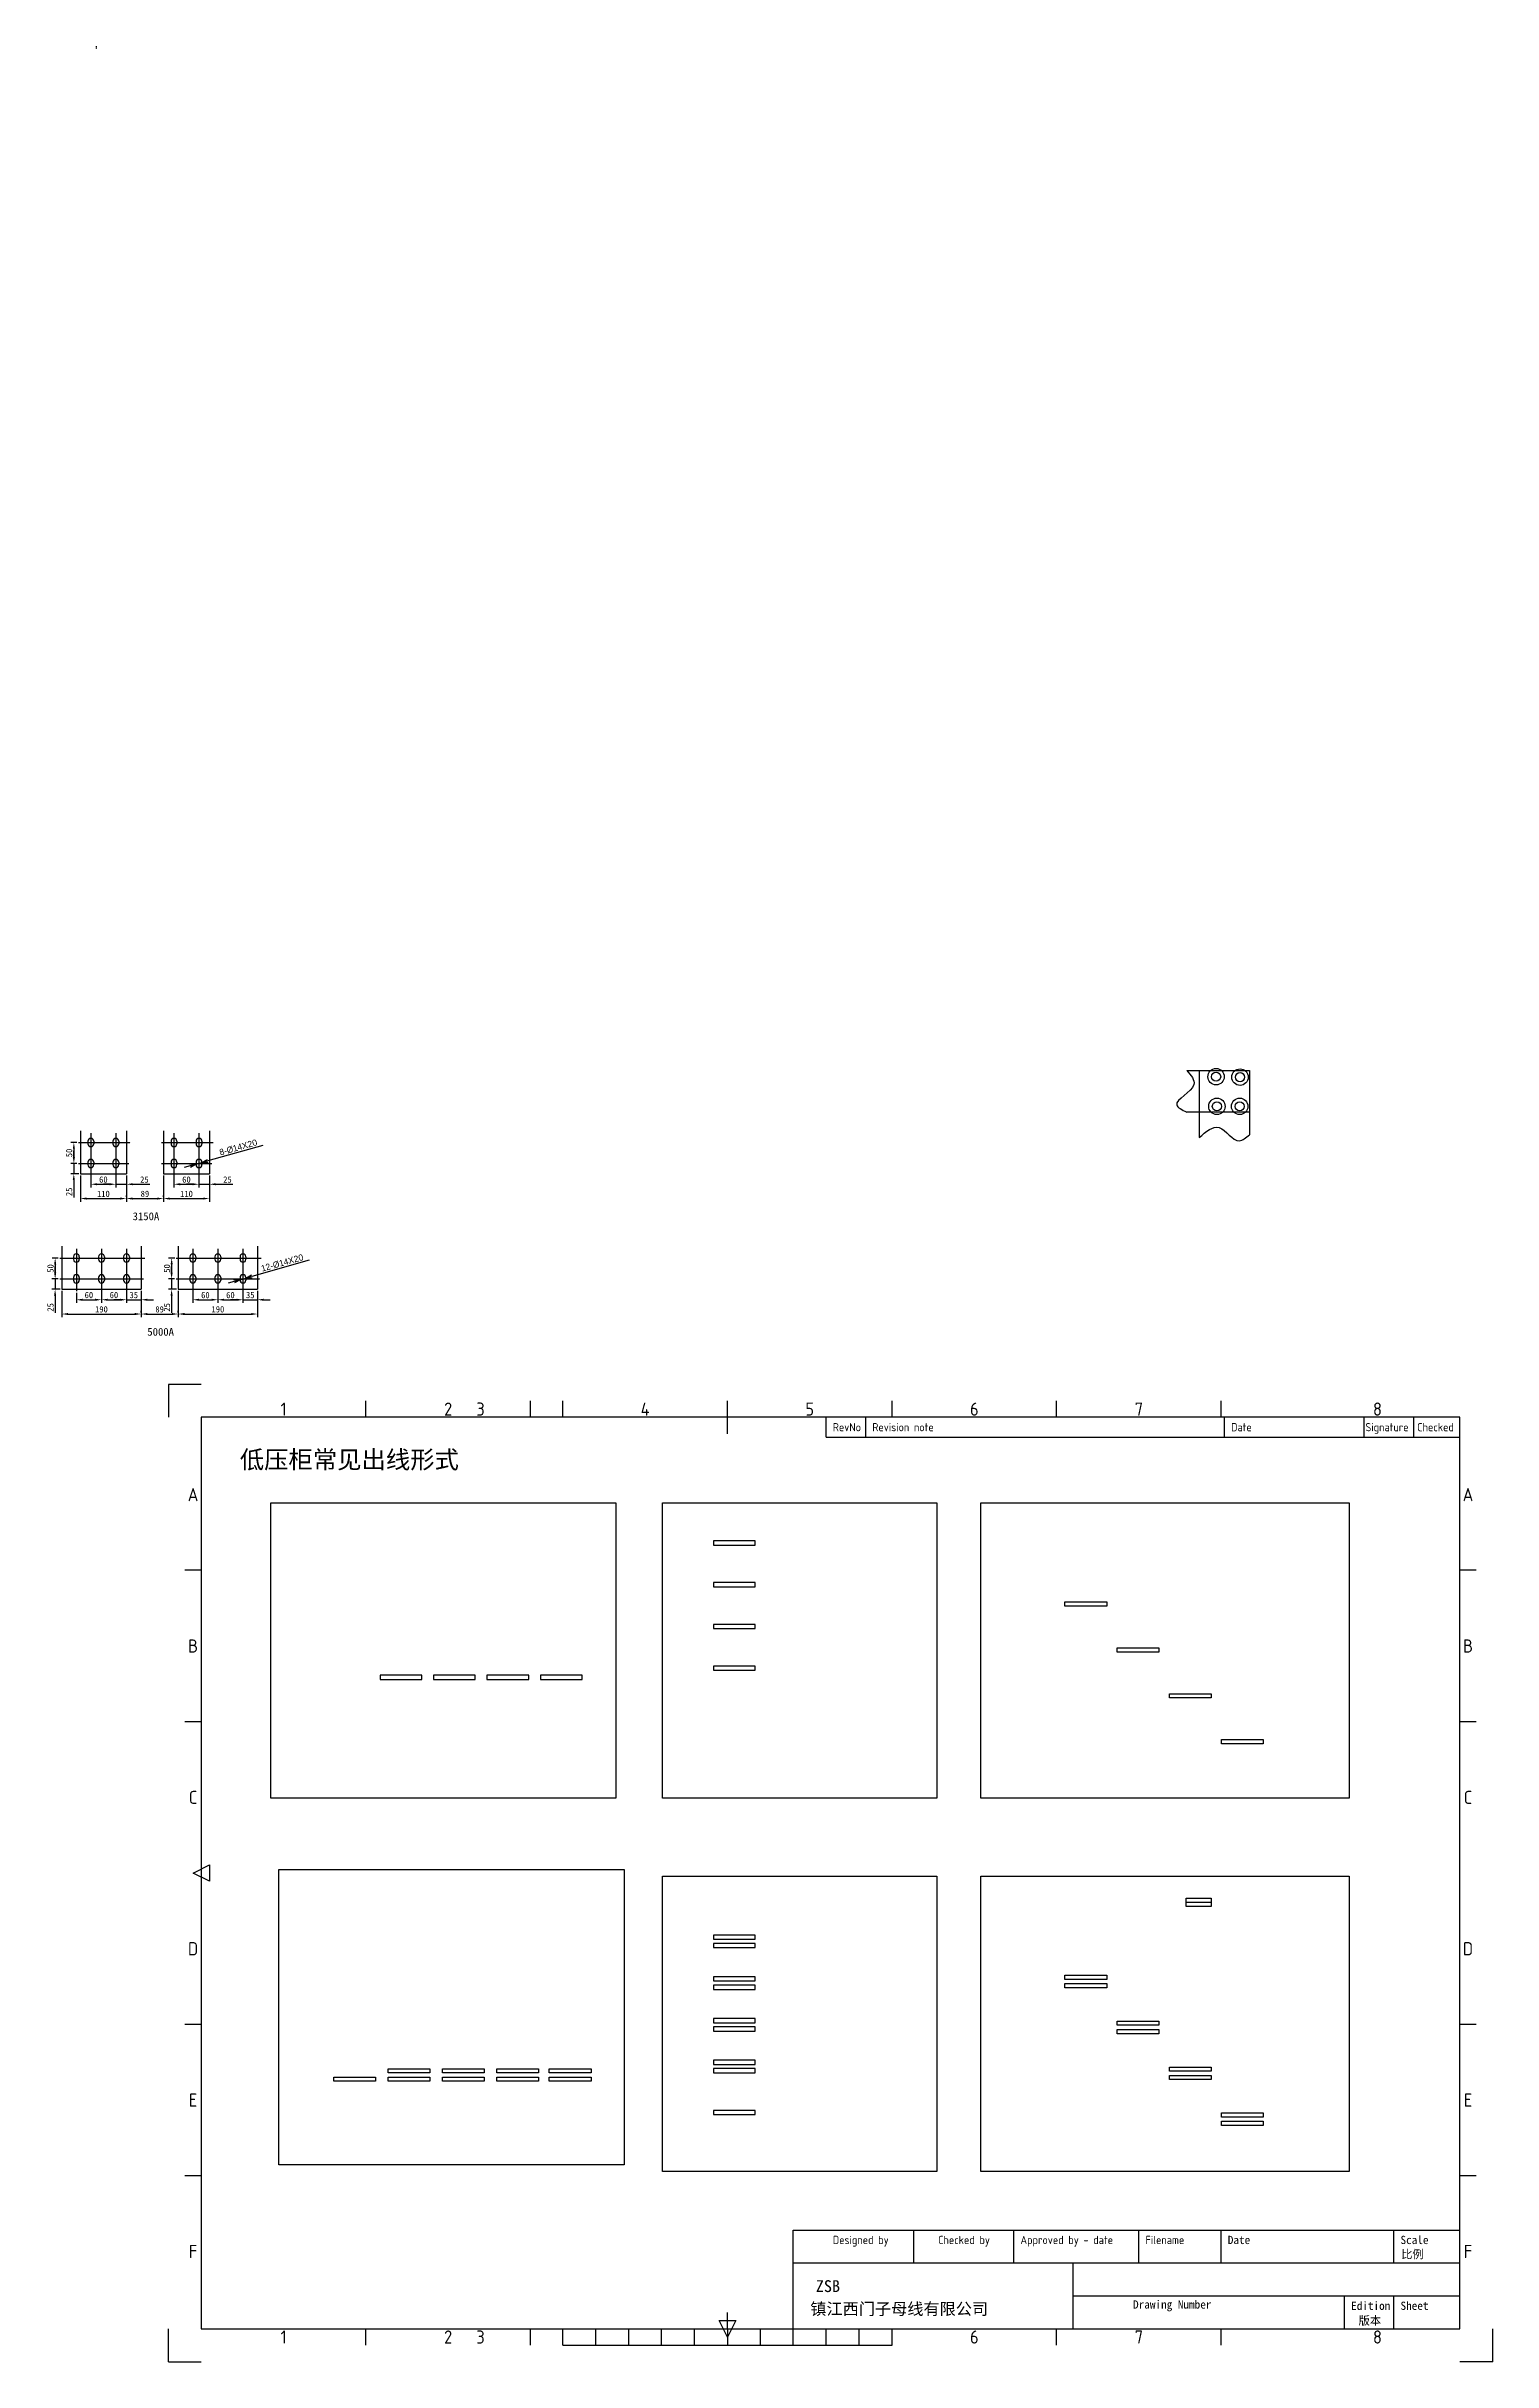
# Model space of a CAD drawing. Header units: millimetres. Extents: x 574498 to 1170950, y -60215 to -53982.
# Drawn here: x 580504 to 583969, y -59727 to -54178 of the extents above; entities that cross this region are included whole.
import ezdxf
from ezdxf.enums import TextEntityAlignment as Align

# ---------------------------------------------------------------- set-up
doc = ezdxf.new("R2010")
doc.units = ezdxf.units.MM
for name, pattern in [('CENTER', [2, 1.25, -0.25, 0.25, -0.25]), ('DASH', [0.35, 0.25, -0.1]), ('DASHED2', [0.375, 0.25, -0.125])]:
    doc.linetypes.add(name, pattern=pattern)
for name, color, linetype in [('01', 7, 'Continuous'), ('FRAME025', 7, 'Continuous'), ('FRAME050', 6, 'Continuous'), ('FRAME070', 5, 'Continuous'), ('FRAME200', 8, 'Continuous'), ('保温2', 11, 'DASH'), ('母线槽', 1, 'Continuous')]:
    doc.layers.add(name, color=color, linetype=linetype)
doc.styles.add('ISOCP', font='isocp.shx')
doc.styles.get("Standard").update_dxf_attribs({"font": ''})
doc.styles.add('Style-ENGINEERING', font='ENGINEERING.shx')
doc.styles.add('STYLE1', font='')
doc.styles.add('STYLE2', font='', dxfattribs={"height": 7})
doc.styles.get('Standard').set_extended_font_data('NSimSun')
doc.styles.get('STYLE1').set_extended_font_data('仿宋_GB2312')
doc.styles.get('STYLE2').set_extended_font_data('SimSun')
doc.dimstyles.get("Standard").update_dxf_attribs({"dimtxt": 0.25, "dimasz": 0.25, "dimexe": 0.125, "dimexo": 0.125, "dimgap": 0.125, "dimtad": 1, "dimdec": 4, "dimzin": 2, "dimdsep": 46, "dimtxsty": 'Style-ENGINEERING', "dimblk": 'TerminatorOpen', "dimcen": 0, "dimadec": 4, "dimazin": 3, "dimtfac": 1, "dimtdec": 4, "dimtofl": 0, "dimtmove": 0, "dimatfit": 3, "dimfxl": 0.125, "dimfrac": 2, "dimtolj": 1, "dimtzin": 2, "dimarcsym": 0})
doc.dimstyles.new('STANDARD$0', dxfattribs={"dimtxt": 5, "dimasz": 5, "dimexe": 2.5, "dimexo": 0, "dimgap": 1.25, "dimtad": 1, "dimdec": 4, "dimzin": 0, "dimdsep": 46, "dimtxsty": 'Standard', "dimcen": 0, "dimadec": 0, "dimazin": 0, "dimtfac": 0.514286, "dimtdec": 4, "dimtix": 1, "dimtmove": 0, "dimatfit": 3, "dimfxl": 1, "dimtolj": 1, "dimtzin": 0, "dimarcsym": 0})

msp = doc.modelspace()

# ---------------------------------------------------------------- texts
at = {"color": 7, "lineweight": 0, "style": 'STYLE1'}
msp.add_text('低压柜常见出线形式', height=42.744327, dxfattribs=at).set_placement((580967.8548, -57586.27023))
at = {"color": 7, "style": 'STYLE2'}
for s, p in [('Date', (583334.39654, -59434.78246)), ('Scale', (583748.06829, -59434.78246)), ('Edition', (583629.79533, -59592.47974)), ('Sheet', (583748.06829, -59592.47974))]:
    msp.add_text(s, height=19.71216, dxfattribs=at).set_placement(p, align=Align.MIDDLE_LEFT)
for s, height, p in [('镇江西门子母线有限公司', 28.3855104, (582334.41649, -59614.15223)), ('Drawing Number', 19.71216, (583107.51122, -59599.25657))]:
    msp.add_text(s, height=height, dxfattribs=at).set_placement(p)
at = {"color": 7, "insert": (582347.56637, -59531.23603), "char_height": 28.38551, "width": 58.2213392, "attachment_point": 1, "style": 'STYLE2'}
msp.add_mtext('ZSB', dxfattribs=at)
at = {"style": 'STYLE1'}
for tag, p in [('3150A', (580711.13536, -56991.22324)), ('5000A', (580746.39472, -57267.99261))]:
    msp.add_attdef(tag, p, '', height=18.75, dxfattribs=at)
at = {"color": 7, "style": 'STYLE2'}
for tag, p, s in [('比例', (583749.76376, -59479.00759), ''), ('版本', (583647.76229, -59637.98081), '1')]:
    msp.add_attdef(tag, p, s, height=19.71216, dxfattribs=at)
at = {"layer": 'FRAME025', "style": 'ISOCP'}
for s, p in [('RevNo', (582388.21286, -57487.22105)), ('Revision note', (582482.83123, -57487.22105)), ('Date', (583342.28141, -57487.22105)), ('Signature', (583664.18121, -57487.22105)), ('Checked', (583788.14701, -57487.22105)), ('Designed by', (582388.21286, -59434.78246)), ('Checked by', (582640.52851, -59434.78246)), ('Approved by - date', (582837.65011, -59434.78246)), ('Filename', (583137.27494, -59434.78246))]:
    msp.add_text(s, height=19.71216, dxfattribs=at).set_placement(p, align=Align.MIDDLE_LEFT)
at = {"layer": 'FRAME050', "style": 'ISOCP'}
for s, p in [('1', (581072.71269, -57443.8543)), ('2', (581466.95589, -57443.8543)), ('3', (581544.53242, -57443.8543)), ('4', (581938.77562, -57443.8543)), ('5', (582333.01882, -57443.8543)), ('6', (582727.26202, -57443.8543)), ('7', (583121.50522, -57443.8543)), ('8', (583692.87424, -57443.8543)), ('A', (580855.87893, -57648.86077)), ('A', (583909.708, -57648.86077)), ('B', (580855.87893, -58011.56451)), ('B', (583909.708, -58011.56451)), ('C', (580855.87893, -58374.26825)), ('C', (583909.708, -58374.26825)), ('D', (580855.87893, -58736.972)), ('D', (583909.708, -58736.972)), ('E', (580855.87893, -59099.67574)), ('E', (583909.708, -59099.67574)), ('F', (580855.87893, -59462.37949)), ('F', (583909.708, -59462.37949)), ('1', (581072.71269, -59667.38595)), ('2', (581466.95589, -59667.38595)), ('3', (581544.53242, -59667.38595)), ('6', (582727.26202, -59667.38595)), ('7', (583121.50522, -59667.38595)), ('8', (583692.87424, -59667.38595))]:
    msp.add_text(s, height=31.53946, dxfattribs=at).set_placement(p, align=Align.MIDDLE)

# ---------------------------------------------------------------- blocks, each defined once
blk = doc.blocks.new('12')
at = {"layer": '母线槽', "color": 2}
for p, q in [((441998.1, -427481.3), (441898.1, -427481.3)), ((441898.1, -427481.3), (441898.1, -427491.3)), ((441998.1, -427491.3), (441998.1, -427481.3)), ((441898.1, -427491.3), (441998.1, -427491.3))]:
    blk.add_line(p, q, dxfattribs=at)
at = {"layer": '母线槽', "color": 3}
for p, q in [((442126.1, -427481.3), (442026.1, -427481.3)), ((442026.1, -427481.3), (442026.1, -427491.3)), ((442126.1, -427491.3), (442126.1, -427481.3)), ((442026.1, -427491.3), (442126.1, -427491.3))]:
    blk.add_line(p, q, dxfattribs=at)
at = {"layer": '母线槽', "color": 1}
for p, q in [((442254.1, -427481.3), (442154.1, -427481.3)), ((442154.1, -427481.3), (442154.1, -427491.3)), ((442254.1, -427491.3), (442254.1, -427481.3)), ((442154.1, -427491.3), (442254.1, -427491.3))]:
    blk.add_line(p, q, dxfattribs=at)
at = {"layer": '母线槽', "color": 5}
for p, q in [((442382.1, -427481.3), (442282.1, -427481.3)), ((442282.1, -427481.3), (442282.1, -427491.3)), ((442382.1, -427491.3), (442382.1, -427481.3)), ((442282.1, -427491.3), (442382.1, -427491.3))]:
    blk.add_line(p, q, dxfattribs=at)
blk = doc.blocks.new('*D390')
at = {"color": 0, "lineweight": -2}
for p, q in [((580611.1, -56883.9), (580611.1, -56912.6)), ((580626.1, -56905.1), (580656.1, -56905.1)), ((580671.1, -56883.9), (580671.1, -56912.6))]:
    blk.add_line(p, q, dxfattribs=at)
at = {"color": 0}
for points in [[(580626.1, -56902.6), (580626.1, -56907.6), (580611.1, -56905.1)], [(580656.1, -56907.6), (580656.1, -56902.6), (580671.1, -56905.1)]]:
    blk.add_solid(points, dxfattribs=at)
at = {"layer": 'Defpoints', "color": 0}
for p in [(580611.1, -56880.1), (580671.1, -56880.1), (580671.1, -56905.1)]:
    blk.add_point(p, dxfattribs=at)
at = {"color": 0, "insert": (580641.1, -56893.9), "char_height": 15, "attachment_point": 5}
blk.add_mtext('\\A1;60', dxfattribs=at)
blk = doc.blocks.new('*D391')
at = {"color": 0, "lineweight": -2}
for p, q in [((580586.1, -56883.9), (580586.1, -56946.9)), ((580696.1, -56883.9), (580696.1, -56946.9)), ((580601.1, -56939.4), (580681.1, -56939.4))]:
    blk.add_line(p, q, dxfattribs=at)
at = {"color": 0}
for points in [[(580601.1, -56936.9), (580601.1, -56941.9), (580586.1, -56939.4)], [(580681.1, -56941.9), (580681.1, -56936.9), (580696.1, -56939.4)]]:
    blk.add_solid(points, dxfattribs=at)
at = {"layer": 'Defpoints', "color": 0}
for p in [(580586.1, -56880.1), (580696.1, -56880.1), (580696.1, -56939.4)]:
    blk.add_point(p, dxfattribs=at)
at = {"color": 0, "insert": (580641.1, -56928.1), "char_height": 15, "attachment_point": 5}
blk.add_mtext('\\A1;110', dxfattribs=at)
blk = doc.blocks.new('*D392')
at = {"color": 0, "lineweight": -2}
for p, q in [((580577.6, -56855.1), (580562.8, -56855.1)), ((580570.3, -56840.1), (580570.3, -56825.1)), ((580570.3, -56855.1), (580570.3, -56880.1)), ((580582.4, -56880.1), (580562.8, -56880.1)), ((580570.3, -56895.1), (580570.3, -56936.5))]:
    blk.add_line(p, q, dxfattribs=at)
at = {"color": 0}
for points in [[(580567.8, -56840.1), (580572.8, -56840.1), (580570.3, -56855.1)], [(580572.8, -56895.1), (580567.8, -56895.1), (580570.3, -56880.1)]]:
    blk.add_solid(points, dxfattribs=at)
at = {"layer": 'Defpoints', "color": 0}
for p in [(580581.3, -56855.1), (580570.3, -56880.1), (580586.1, -56880.1)]:
    blk.add_point(p, dxfattribs=at)
at = {"color": 0, "insert": (580559, -56923.3), "char_height": 15, "attachment_point": 5, "rotation": 90}
blk.add_mtext('\\A1;25', dxfattribs=at)
blk = doc.blocks.new('*D393')
at = {"color": 0, "lineweight": -2}
for p, q in [((580577.8, -56805.1), (580562.9, -56805.1)), ((580571.1, -56855.1), (580562.9, -56855.1)), ((580570.4, -56820.1), (580570.4, -56840.1))]:
    blk.add_line(p, q, dxfattribs=at)
at = {"color": 0}
for points in [[(580572.9, -56820.1), (580567.9, -56820.1), (580570.4, -56805.1)], [(580567.9, -56840.1), (580572.9, -56840.1), (580570.4, -56855.1)]]:
    blk.add_solid(points, dxfattribs=at)
at = {"layer": 'Defpoints', "color": 0}
for p in [(580581.5, -56805.1), (580570.4, -56855.1), (580574.9, -56855.1)]:
    blk.add_point(p, dxfattribs=at)
at = {"color": 0, "insert": (580559.1, -56830.1), "char_height": 15, "attachment_point": 5, "rotation": 90}
blk.add_mtext('\\A1;50', dxfattribs=at)
blk = doc.blocks.new('*D394')
at = {"color": 0, "lineweight": -2}
for p, q in [((580656.1, -56905.1), (580641.1, -56905.1)), ((580671.1, -56883.9), (580671.1, -56912.6)), ((580671.1, -56905.1), (580696.1, -56905.1)), ((580696.1, -56883.9), (580696.1, -56912.6)), ((580711.1, -56905.1), (580752.5, -56905.1))]:
    blk.add_line(p, q, dxfattribs=at)
at = {"color": 0}
for points in [[(580656.1, -56907.6), (580656.1, -56902.6), (580671.1, -56905.1)], [(580711.1, -56902.6), (580711.1, -56907.6), (580696.1, -56905.1)]]:
    blk.add_solid(points, dxfattribs=at)
at = {"layer": 'Defpoints', "color": 0}
for p in [(580671.1, -56880.1), (580696.1, -56880.1), (580696.1, -56905.1)]:
    blk.add_point(p, dxfattribs=at)
at = {"color": 0, "insert": (580739.3, -56893.9), "char_height": 15, "attachment_point": 5}
blk.add_mtext('\\A1;25', dxfattribs=at)
blk = doc.blocks.new('*D395')
at = {"color": 0, "lineweight": -2}
for p, q in [((580855.1, -56905.1), (580840.1, -56905.1)), ((580870.1, -56883.9), (580870.1, -56912.6)), ((580870.1, -56905.1), (580895.1, -56905.1)), ((580895.1, -56883.9), (580895.1, -56912.6)), ((580910.1, -56905.1), (580951.5, -56905.1))]:
    blk.add_line(p, q, dxfattribs=at)
at = {"color": 0}
for points in [[(580855.1, -56907.6), (580855.1, -56902.6), (580870.1, -56905.1)], [(580910.1, -56902.6), (580910.1, -56907.6), (580895.1, -56905.1)]]:
    blk.add_solid(points, dxfattribs=at)
at = {"layer": 'Defpoints', "color": 0}
for p in [(580870.1, -56880.1), (580895.1, -56880.1), (580895.1, -56905.1)]:
    blk.add_point(p, dxfattribs=at)
at = {"color": 0, "insert": (580938.3, -56893.9), "char_height": 15, "attachment_point": 5}
blk.add_mtext('\\A1;25', dxfattribs=at)
blk = doc.blocks.new('*D396')
at = {"color": 0, "lineweight": -2}
for p, q in [((580785.1, -56883.9), (580785.1, -56946.9)), ((580895.1, -56883.9), (580895.1, -56946.9)), ((580800.1, -56939.4), (580880.1, -56939.4))]:
    blk.add_line(p, q, dxfattribs=at)
at = {"color": 0}
for points in [[(580800.1, -56936.9), (580800.1, -56941.9), (580785.1, -56939.4)], [(580880.1, -56941.9), (580880.1, -56936.9), (580895.1, -56939.4)]]:
    blk.add_solid(points, dxfattribs=at)
at = {"layer": 'Defpoints', "color": 0}
for p in [(580785.1, -56880.1), (580895.1, -56880.1), (580895.1, -56939.4)]:
    blk.add_point(p, dxfattribs=at)
at = {"color": 0, "insert": (580840.1, -56928.1), "char_height": 15, "attachment_point": 5}
blk.add_mtext('\\A1;110', dxfattribs=at)
blk = doc.blocks.new('*D397')
at = {"color": 0, "lineweight": -2}
for p, q in [((580810.1, -56883.9), (580810.1, -56912.6)), ((580825.1, -56905.1), (580855.1, -56905.1)), ((580870.1, -56883.9), (580870.1, -56912.6))]:
    blk.add_line(p, q, dxfattribs=at)
at = {"color": 0}
for points in [[(580825.1, -56902.6), (580825.1, -56907.6), (580810.1, -56905.1)], [(580855.1, -56907.6), (580855.1, -56902.6), (580870.1, -56905.1)]]:
    blk.add_solid(points, dxfattribs=at)
at = {"layer": 'Defpoints', "color": 0}
for p in [(580810.1, -56880.1), (580870.1, -56880.1), (580870.1, -56905.1)]:
    blk.add_point(p, dxfattribs=at)
at = {"color": 0, "insert": (580840.1, -56893.9), "char_height": 15, "attachment_point": 5}
blk.add_mtext('\\A1;60', dxfattribs=at)
blk = doc.blocks.new('TerminatorOpen')
at = {"color": 0, "linetype": 'Continuous', "lineweight": -2}
for q in [(-1, 0.25), (-1, 0), (-1, -0.25)]:
    blk.add_line((0, 0), q, dxfattribs=at)
blk = doc.blocks.new('*D398')
at = {"color": 0, "lineweight": -2}
for p, q in [((581023.2, -56812.1), (580891.3, -56849.2)), ((580848.9, -56861.1), (580834.5, -56865.2)), ((580863.4, -56857), (580876.9, -56853.2))]:
    blk.add_line(p, q, dxfattribs=at)
at = {"layer": 'Defpoints', "color": 0}
for p in [(580863.4, -56857), (580876.9, -56853.2)]:
    blk.add_point(p, dxfattribs=at)
at = {"color": 0, "lineweight": -2, "xscale": 15, "yscale": 15, "zscale": 15}
for p, rotation in [((580863.4, -56857), 15.71196864357152), ((580876.9, -56853.2), 195.7119686435715)]:
    blk.add_blockref('TerminatorOpen', p, dxfattribs=dict(at, rotation=rotation))
at = {"color": 0, "insert": (580964.3, -56816.8), "char_height": 15, "attachment_point": 5, "rotation": 15.712, "style": 'Style-ENGINEERING'}
blk.add_mtext('\\A1;8-%%c14{\\fArial|b0|i0|c0|p32;X20}', dxfattribs=at)
blk = doc.blocks.new('*D399')
at = {"color": 0, "lineweight": -2}
for p, q in [((580696.1, -56935.6), (580696.1, -56931.9)), ((580711.1, -56939.4), (580770.1, -56939.4)), ((580785.1, -56935.6), (580785.1, -56931.9))]:
    blk.add_line(p, q, dxfattribs=at)
at = {"color": 0}
for points in [[(580711.1, -56936.9), (580711.1, -56941.9), (580696.1, -56939.4)], [(580770.1, -56941.9), (580770.1, -56936.9), (580785.1, -56939.4)]]:
    blk.add_solid(points, dxfattribs=at)
at = {"layer": 'Defpoints', "color": 0}
for p in [(580696.1, -56939.4), (580785.1, -56939.4), (580785.1, -56939.4)]:
    blk.add_point(p, dxfattribs=at)
at = {"color": 0, "insert": (580740.6, -56928.1), "char_height": 15, "attachment_point": 5}
blk.add_mtext('\\A1;89', dxfattribs=at)
blk = doc.blocks.new('*D400')
at = {"color": 0, "lineweight": -2}
for p, q in [((580855.4, -57160.6), (580855.4, -57189.4)), ((580870.4, -57181.9), (580900.4, -57181.9)), ((580915.4, -57160.6), (580915.4, -57189.4))]:
    blk.add_line(p, q, dxfattribs=at)
at = {"color": 0}
for points in [[(580870.4, -57179.4), (580870.4, -57184.4), (580855.4, -57181.9)], [(580900.4, -57184.4), (580900.4, -57179.4), (580915.4, -57181.9)]]:
    blk.add_solid(points, dxfattribs=at)
at = {"layer": 'Defpoints', "color": 0}
for p in [(580855.4, -57156.9), (580915.4, -57156.9), (580915.4, -57181.9)]:
    blk.add_point(p, dxfattribs=at)
at = {"color": 0, "insert": (580885.4, -57170.7), "char_height": 15, "attachment_point": 5}
blk.add_mtext('\\A1;60', dxfattribs=at)
blk = doc.blocks.new('*D401')
at = {"color": 0, "lineweight": -2}
for p, q in [((580820.4, -57160.6), (580820.4, -57223.6)), ((581010.4, -57160.6), (581010.4, -57223.6)), ((580835.4, -57216.1), (580995.4, -57216.1))]:
    blk.add_line(p, q, dxfattribs=at)
at = {"color": 0}
for points in [[(580835.4, -57213.6), (580835.4, -57218.6), (580820.4, -57216.1)], [(580995.4, -57218.6), (580995.4, -57213.6), (581010.4, -57216.1)]]:
    blk.add_solid(points, dxfattribs=at)
at = {"layer": 'Defpoints', "color": 0}
for p in [(580820.4, -57156.9), (581010.4, -57156.9), (581010.4, -57216.1)]:
    blk.add_point(p, dxfattribs=at)
at = {"color": 0, "insert": (580915.4, -57204.9), "char_height": 15, "attachment_point": 5}
blk.add_mtext('\\A1;190', dxfattribs=at)
blk = doc.blocks.new('*D402')
at = {"color": 0, "lineweight": -2}
for p, q in [((580811.8, -57131.9), (580797, -57131.9)), ((580804.5, -57116.9), (580804.5, -57101.9)), ((580804.5, -57131.9), (580804.5, -57156.9)), ((580816.6, -57156.9), (580797, -57156.9)), ((580804.5, -57171.9), (580804.5, -57213.3))]:
    blk.add_line(p, q, dxfattribs=at)
at = {"color": 0}
for points in [[(580802, -57116.9), (580807, -57116.9), (580804.5, -57131.9)], [(580807, -57171.9), (580802, -57171.9), (580804.5, -57156.9)]]:
    blk.add_solid(points, dxfattribs=at)
at = {"layer": 'Defpoints', "color": 0}
for p in [(580815.6, -57131.9), (580804.5, -57156.9), (580820.4, -57156.9)]:
    blk.add_point(p, dxfattribs=at)
at = {"color": 0, "insert": (580793.3, -57200.1), "char_height": 15, "attachment_point": 5, "rotation": 90}
blk.add_mtext('\\A1;25', dxfattribs=at)
blk = doc.blocks.new('*D403')
at = {"color": 0, "lineweight": -2}
for p, q in [((580812, -57081.9), (580797.1, -57081.9)), ((580805.4, -57131.9), (580797.1, -57131.9)), ((580804.6, -57096.9), (580804.6, -57116.9))]:
    blk.add_line(p, q, dxfattribs=at)
at = {"color": 0}
for points in [[(580807.1, -57096.9), (580802.1, -57096.9), (580804.6, -57081.9)], [(580802.1, -57116.9), (580807.1, -57116.9), (580804.6, -57131.9)]]:
    blk.add_solid(points, dxfattribs=at)
at = {"layer": 'Defpoints', "color": 0}
for p in [(580815.8, -57081.9), (580804.6, -57131.9), (580809.1, -57131.9)]:
    blk.add_point(p, dxfattribs=at)
at = {"color": 0, "insert": (580793.4, -57106.9), "char_height": 15, "attachment_point": 5, "rotation": 90}
blk.add_mtext('\\A1;50', dxfattribs=at)
blk = doc.blocks.new('*D404')
at = {"color": 0, "lineweight": -2}
for p, q in [((580915.4, -57160.6), (580915.4, -57189.4)), ((580930.4, -57181.9), (580960.4, -57181.9)), ((580975.4, -57160.6), (580975.4, -57189.4))]:
    blk.add_line(p, q, dxfattribs=at)
at = {"color": 0}
for points in [[(580930.4, -57179.4), (580930.4, -57184.4), (580915.4, -57181.9)], [(580960.4, -57184.4), (580960.4, -57179.4), (580975.4, -57181.9)]]:
    blk.add_solid(points, dxfattribs=at)
at = {"layer": 'Defpoints', "color": 0}
for p in [(580915.4, -57156.9), (580975.4, -57156.9), (580975.4, -57181.9)]:
    blk.add_point(p, dxfattribs=at)
at = {"color": 0, "insert": (580945.4, -57170.7), "char_height": 15, "attachment_point": 5}
blk.add_mtext('\\A1;60', dxfattribs=at)
blk = doc.blocks.new('*D405')
at = {"color": 0, "lineweight": -2}
for p, q in [((580681.4, -57181.9), (580666.4, -57181.9)), ((580696.4, -57160.6), (580696.4, -57189.4)), ((580696.4, -57181.9), (580731.4, -57181.9)), ((580731.4, -57160.6), (580731.4, -57189.4)), ((580746.4, -57181.9), (580761.4, -57181.9))]:
    blk.add_line(p, q, dxfattribs=at)
at = {"color": 0}
for points in [[(580681.4, -57184.4), (580681.4, -57179.4), (580696.4, -57181.9)], [(580746.4, -57179.4), (580746.4, -57184.4), (580731.4, -57181.9)]]:
    blk.add_solid(points, dxfattribs=at)
at = {"layer": 'Defpoints', "color": 0}
for p in [(580696.4, -57156.9), (580731.4, -57156.9), (580731.4, -57181.9)]:
    blk.add_point(p, dxfattribs=at)
at = {"color": 0, "insert": (580713.9, -57170.7), "char_height": 15, "attachment_point": 5}
blk.add_mtext('\\A1;35', dxfattribs=at)
blk = doc.blocks.new('*D406')
at = {"color": 0, "lineweight": -2}
for p, q in [((580533, -57081.9), (580518.1, -57081.9)), ((580526.4, -57131.9), (580518.1, -57131.9)), ((580525.6, -57096.9), (580525.6, -57116.9))]:
    blk.add_line(p, q, dxfattribs=at)
at = {"color": 0}
for points in [[(580528.1, -57096.9), (580523.1, -57096.9), (580525.6, -57081.9)], [(580523.1, -57116.9), (580528.1, -57116.9), (580525.6, -57131.9)]]:
    blk.add_solid(points, dxfattribs=at)
at = {"layer": 'Defpoints', "color": 0}
for p in [(580536.8, -57081.9), (580525.6, -57131.9), (580530.1, -57131.9)]:
    blk.add_point(p, dxfattribs=at)
at = {"color": 0, "insert": (580514.4, -57106.9), "char_height": 15, "attachment_point": 5, "rotation": 90}
blk.add_mtext('\\A1;50', dxfattribs=at)
blk = doc.blocks.new('*D407')
at = {"color": 0, "lineweight": -2}
for p, q in [((580532.8, -57131.9), (580518, -57131.9)), ((580525.5, -57116.9), (580525.5, -57101.9)), ((580525.5, -57131.9), (580525.5, -57156.9)), ((580537.6, -57156.9), (580518, -57156.9)), ((580525.5, -57171.9), (580525.5, -57213.3))]:
    blk.add_line(p, q, dxfattribs=at)
at = {"color": 0}
for points in [[(580523, -57116.9), (580528, -57116.9), (580525.5, -57131.9)], [(580528, -57171.9), (580523, -57171.9), (580525.5, -57156.9)]]:
    blk.add_solid(points, dxfattribs=at)
at = {"layer": 'Defpoints', "color": 0}
for p in [(580536.6, -57131.9), (580525.5, -57156.9), (580541.4, -57156.9)]:
    blk.add_point(p, dxfattribs=at)
at = {"color": 0, "insert": (580514.3, -57200.1), "char_height": 15, "attachment_point": 5, "rotation": 90}
blk.add_mtext('\\A1;25', dxfattribs=at)
blk = doc.blocks.new('*D408')
at = {"color": 0, "lineweight": -2}
for p, q in [((580541.4, -57160.6), (580541.4, -57223.6)), ((580731.4, -57160.6), (580731.4, -57223.6)), ((580556.4, -57216.1), (580716.4, -57216.1))]:
    blk.add_line(p, q, dxfattribs=at)
at = {"color": 0}
for points in [[(580556.4, -57213.6), (580556.4, -57218.6), (580541.4, -57216.1)], [(580716.4, -57218.6), (580716.4, -57213.6), (580731.4, -57216.1)]]:
    blk.add_solid(points, dxfattribs=at)
at = {"layer": 'Defpoints', "color": 0}
for p in [(580541.4, -57156.9), (580731.4, -57156.9), (580731.4, -57216.1)]:
    blk.add_point(p, dxfattribs=at)
at = {"color": 0, "insert": (580636.4, -57204.9), "char_height": 15, "attachment_point": 5}
blk.add_mtext('\\A1;190', dxfattribs=at)
blk = doc.blocks.new('*D409')
at = {"color": 0, "lineweight": -2}
for p, q in [((580636.4, -57160.6), (580636.4, -57189.4)), ((580651.4, -57181.9), (580681.4, -57181.9)), ((580696.4, -57160.6), (580696.4, -57189.4))]:
    blk.add_line(p, q, dxfattribs=at)
at = {"color": 0}
for points in [[(580651.4, -57179.4), (580651.4, -57184.4), (580636.4, -57181.9)], [(580681.4, -57184.4), (580681.4, -57179.4), (580696.4, -57181.9)]]:
    blk.add_solid(points, dxfattribs=at)
at = {"layer": 'Defpoints', "color": 0}
for p in [(580636.4, -57156.9), (580696.4, -57156.9), (580696.4, -57181.9)]:
    blk.add_point(p, dxfattribs=at)
at = {"color": 0, "insert": (580666.4, -57170.7), "char_height": 15, "attachment_point": 5}
blk.add_mtext('\\A1;60', dxfattribs=at)
blk = doc.blocks.new('*D410')
at = {"color": 0, "lineweight": -2}
for p, q in [((580576.4, -57165.3), (580576.4, -57189.4)), ((580591.4, -57181.9), (580621.4, -57181.9)), ((580636.4, -57165.3), (580636.4, -57189.4))]:
    blk.add_line(p, q, dxfattribs=at)
at = {"color": 0}
for points in [[(580591.4, -57179.4), (580591.4, -57184.4), (580576.4, -57181.9)], [(580621.4, -57184.4), (580621.4, -57179.4), (580636.4, -57181.9)]]:
    blk.add_solid(points, dxfattribs=at)
at = {"layer": 'Defpoints', "color": 0}
for p in [(580576.4, -57161.6), (580636.4, -57161.6), (580636.4, -57181.9)]:
    blk.add_point(p, dxfattribs=at)
at = {"color": 0, "insert": (580606.4, -57170.7), "char_height": 15, "attachment_point": 5}
blk.add_mtext('\\A1;60', dxfattribs=at)
blk = doc.blocks.new('*D411')
at = {"color": 0, "lineweight": -2}
for p, q in [((580960.4, -57181.9), (580945.4, -57181.9)), ((580975.4, -57165.3), (580975.4, -57189.4)), ((580975.4, -57181.9), (581010.4, -57181.9)), ((581010.4, -57160.6), (581010.4, -57189.4)), ((581025.4, -57181.9), (581040.4, -57181.9))]:
    blk.add_line(p, q, dxfattribs=at)
at = {"color": 0}
for points in [[(580960.4, -57184.4), (580960.4, -57179.4), (580975.4, -57181.9)], [(581025.4, -57179.4), (581025.4, -57184.4), (581010.4, -57181.9)]]:
    blk.add_solid(points, dxfattribs=at)
at = {"layer": 'Defpoints', "color": 0}
for p in [(580975.4, -57161.6), (581010.4, -57156.9), (581010.4, -57181.9)]:
    blk.add_point(p, dxfattribs=at)
at = {"color": 0, "insert": (580992.9, -57170.7), "char_height": 15, "attachment_point": 5}
blk.add_mtext('\\A1;35', dxfattribs=at)
blk = doc.blocks.new('*D412')
at = {"color": 0, "lineweight": -2}
for p, q in [((581134, -57087.3), (580996.6, -57125.9)), ((580954.2, -57137.9), (580939.8, -57141.9)), ((580968.6, -57133.8), (580982.1, -57130))]:
    blk.add_line(p, q, dxfattribs=at)
at = {"layer": 'Defpoints', "color": 0}
for p in [(580968.6, -57133.8), (580982.1, -57130)]:
    blk.add_point(p, dxfattribs=at)
at = {"color": 0, "lineweight": -2, "xscale": 15, "yscale": 15, "zscale": 15}
for p, rotation in [((580968.6, -57133.8), 15.71196864319882), ((580982.1, -57130), 195.7119686431988)]:
    blk.add_blockref('TerminatorOpen', p, dxfattribs=dict(at, rotation=rotation))
at = {"color": 0, "insert": (581069.6, -57093.5), "char_height": 15, "attachment_point": 5, "rotation": 15.712, "style": 'Style-ENGINEERING'}
blk.add_mtext('\\A1;12-%%c14{\\fArial|b0|i0|c0|p32;X20}', dxfattribs=at)
blk = doc.blocks.new('*D413')
at = {"color": 0, "lineweight": -2}
for p, q in [((580731.4, -57212.4), (580731.4, -57208.6)), ((580746.4, -57216.1), (580805.4, -57216.1)), ((580820.4, -57212.4), (580820.4, -57208.6))]:
    blk.add_line(p, q, dxfattribs=at)
at = {"color": 0}
for points in [[(580746.4, -57213.6), (580746.4, -57218.6), (580731.4, -57216.1)], [(580805.4, -57218.6), (580805.4, -57213.6), (580820.4, -57216.1)]]:
    blk.add_solid(points, dxfattribs=at)
at = {"layer": 'Defpoints', "color": 0}
for p in [(580731.4, -57216.1), (580820.4, -57216.1), (580820.4, -57216.1)]:
    blk.add_point(p, dxfattribs=at)
at = {"color": 0, "insert": (580775.9, -57204.9), "char_height": 15, "attachment_point": 5}
blk.add_mtext('\\A1;89', dxfattribs=at)

# ---------------------------------------------------------------- dimensions: what is measured, and where the dimension line sits
for base, p1, p2, picture, middle in [((580570.3788, -56855.13037), (580581.50999, -56805.13037), (580574.85645, -56855.13037), '*D393', (580559.1288, -56830.13037)), ((580570.25442, -56880.13037), (580581.33349, -56855.13037), (580586.11505, -56880.13037), '*D392', (580559.00442, -56923.3387)), ((580525.63816, -57131.89975), (580536.76935, -57081.89975), (580530.11581, -57131.89975), '*D406', (580514.38816, -57106.89975)), ((580804.63816, -57131.89975), (580815.76935, -57081.89975), (580809.11581, -57131.89975), '*D403', (580793.38816, -57106.89975)), ((580525.51378, -57156.89975), (580536.59285, -57131.89975), (580541.37441, -57156.89975), '*D407', (580514.26378, -57200.10808)), ((580804.51378, -57156.89975), (580815.59285, -57131.89975), (580820.37441, -57156.89975), '*D402', (580793.26378, -57200.10808))]:
    dim = msp.add_linear_dim(base=base, p1=p1, p2=p2, angle=90, dimstyle='STANDARD$0', override={"dimscale": 6, "dimtxt": 2.5, "dimasz": 2.5, "dimexe": 1.25, "dimexo": 0.625, "dimgap": 0.625, "dimzin": 8, "dimlunit": 6, "dimcen": 2.5, "dimtfac": 1, "dimtix": 0})
    dim.commit()
    dim.dimension.update_dxf_attribs({"geometry": picture, "text_midpoint": middle})
for p1, p2, text, picture, middle in [((580863.3766, -56857.02598), (580876.8535, -56853.23476), '8-%%c14{\\fArial|b0|i0|c0|p32;X20}', '*D398', (580967.42615, -56827.75552)), ((580968.63596, -57133.79536), (580982.11286, -57130.00414), '12-%%c14{\\fArial|b0|i0|c0|p32;X20}', '*D412', (581072.68552, -57104.5249))]:
    dim = msp.add_diameter_dim_2p(p1=p1, p2=p2, text=text, dimstyle='Standard', override={"dimscale": 6, "dimtxt": 2.5, "dimasz": 2.5, "dimexe": 1.25, "dimexo": 0.625, "dimgap": 0.625, "dimtad": 1, "dimtih": 0, "dimtoh": 0, "dimzin": 8, "dimlunit": 6, "dimcen": 2.5, "dimtofl": 1})
    dim.commit()
    dim.dimension.update_dxf_attribs({"geometry": picture, "text_midpoint": middle, "dimtype": 163})
for base, p1, p2, picture, middle in [((580696.11505, -56939.35112), (580586.11505, -56880.13037), (580696.11505, -56880.13037), '*D391', (580641.11505, -56928.10112)), ((580671.11505, -56905.14464), (580611.11505, -56880.13037), (580671.11505, -56880.13037), '*D390', (580641.11505, -56893.89464)), ((580696.11505, -56905.14464), (580671.11505, -56880.13037), (580696.11505, -56880.13037), '*D394', (580739.32338, -56893.89464)), ((580785.11505, -56939.35112), (580696.11505, -56939.35112), (580785.11505, -56939.35112), '*D399', (580740.61505, -56928.10112)), ((580895.11505, -56939.35112), (580785.11505, -56880.13037), (580895.11505, -56880.13037), '*D396', (580840.11505, -56928.10112)), ((580870.11505, -56905.14464), (580810.11505, -56880.13037), (580870.11505, -56880.13037), '*D397', (580840.11505, -56893.89464)), ((580895.11505, -56905.14464), (580870.11505, -56880.13037), (580895.11505, -56880.13037), '*D395', (580938.32338, -56893.89464)), ((580731.37441, -57216.1205), (580541.37441, -57156.89975), (580731.37441, -57156.89975), '*D408', (580636.37441, -57204.8705)), ((580636.37441, -57181.91402), (580576.37441, -57161.59158), (580636.37441, -57161.59158), '*D410', (580606.37441, -57170.66402)), ((580696.37441, -57181.91402), (580636.37441, -57156.89975), (580696.37441, -57156.89975), '*D409', (580666.37441, -57170.66402)), ((580731.37441, -57181.91402), (580696.37441, -57156.89975), (580731.37441, -57156.89975), '*D405', (580713.87441, -57170.66402)), ((580820.37441, -57216.1205), (580731.37441, -57216.1205), (580820.37441, -57216.1205), '*D413', (580775.87441, -57204.8705)), ((581010.37441, -57216.1205), (580820.37441, -57156.89975), (581010.37441, -57156.89975), '*D401', (580915.37441, -57204.8705)), ((580915.37441, -57181.91402), (580855.37441, -57156.89975), (580915.37441, -57156.89975), '*D400', (580885.37441, -57170.66402)), ((580975.37441, -57181.91402), (580915.37441, -57156.89975), (580975.37441, -57156.89975), '*D404', (580945.37441, -57170.66402)), ((581010.37441, -57181.91402), (580975.37441, -57161.59158), (581010.37441, -57156.89975), '*D411', (580992.87441, -57170.66402))]:
    dim = msp.add_linear_dim(base=base, p1=p1, p2=p2, dimstyle='STANDARD$0', override={"dimscale": 6, "dimtxt": 2.5, "dimasz": 2.5, "dimexe": 1.25, "dimexo": 0.625, "dimgap": 0.625, "dimzin": 8, "dimlunit": 6, "dimcen": 2.5, "dimtfac": 1, "dimtix": 0})
    dim.commit()
    dim.dimension.update_dxf_attribs({"geometry": picture, "text_midpoint": middle})

# ---------------------------------------------------------------- linework, layer by layer
at = {"linetype": 'DASHED2'}
for p, q in [((580623.42334, -54178.33461), (580623.42334, -54183.33461)), ((580623.42334, -54178.33461), (580623.42334, -54184.33461)), ((581868.91419, -57723.16424), (581868.91419, -57728.16424)), ((581868.91419, -57723.16424), (581868.91419, -57729.16424))]:
    msp.add_line(p, q, dxfattribs=at)
at = {"color": 1, "linetype": 'CENTER'}
for p, q in [((580581.50999, -56805.13037), (580705.03392, -56805.13037)), ((580611.11505, -56782.92472), (580611.11505, -56884.8222)), ((580671.11505, -56782.92472), (580671.11505, -56884.8222)), ((580780.50999, -56805.13037), (580904.03392, -56805.13037)), ((580810.11505, -56782.92472), (580810.11505, -56884.8222)), ((580870.11505, -56782.92472), (580870.11505, -56884.8222)), ((580581.33349, -56855.13037), (580701.93006, -56855.13037)), ((580780.33349, -56855.13037), (580900.93006, -56855.13037)), ((580536.76935, -57081.89975), (580740.29328, -57081.89975)), ((580576.37441, -57059.6941), (580576.37441, -57161.59158)), ((580636.37441, -57059.6941), (580636.37441, -57161.59158)), ((580696.37441, -57059.6941), (580696.37441, -57161.59158)), ((580815.76935, -57081.89975), (581019.29328, -57081.89975)), ((580855.37441, -57059.6941), (580855.37441, -57161.59158)), ((580915.37441, -57059.6941), (580915.37441, -57161.59158)), ((580975.37441, -57059.6941), (580975.37441, -57161.59158)), ((580536.59285, -57131.89975), (580737.18942, -57131.89975)), ((580815.59285, -57131.89975), (581016.18942, -57131.89975))]:
    msp.add_line(p, q, dxfattribs=at)
for p, q in [((580586.11505, -56777.02621), (580586.11505, -56880.13037)), ((580604.11505, -56802.13037), (580604.11505, -56808.13037)), ((580618.11505, -56802.13037), (580618.11505, -56808.13037)), ((580664.11505, -56802.13037), (580664.11505, -56808.13037)), ((580678.11505, -56802.13037), (580678.11505, -56808.13037)), ((580696.11505, -56777.02621), (580696.11505, -56880.13037)), ((580785.11505, -56777.02621), (580785.11505, -56880.13037)), ((580803.11505, -56802.13037), (580803.11505, -56808.13037)), ((580817.11505, -56802.13037), (580817.11505, -56808.13037)), ((580863.11505, -56802.13037), (580863.11505, -56808.13037)), ((580877.11505, -56802.13037), (580877.11505, -56808.13037)), ((580895.11505, -56777.02621), (580895.11505, -56880.13037)), ((580604.11505, -56852.13037), (580604.11505, -56858.13037)), ((580618.11505, -56852.13037), (580618.11505, -56858.13037)), ((580664.11505, -56852.13037), (580664.11505, -56858.13037)), ((580678.11505, -56852.13037), (580678.11505, -56858.13037)), ((580803.11505, -56852.13037), (580803.11505, -56858.13037)), ((580817.11505, -56852.13037), (580817.11505, -56858.13037)), ((580863.11505, -56852.13037), (580863.11505, -56858.13037)), ((580877.11505, -56852.13037), (580877.11505, -56858.13037)), ((580586.11505, -56880.13037), (580696.11505, -56880.13037)), ((580785.11505, -56880.13037), (580895.11505, -56880.13037)), ((580541.37441, -57053.79559), (580541.37441, -57156.89975)), ((580569.37441, -57078.89975), (580569.37441, -57084.89975)), ((580583.37441, -57078.89975), (580583.37441, -57084.89975)), ((580629.37441, -57078.89975), (580629.37441, -57084.89975)), ((580643.37441, -57078.89975), (580643.37441, -57084.89975)), ((580689.37441, -57078.89975), (580689.37441, -57084.89975)), ((580703.37441, -57078.89975), (580703.37441, -57084.89975)), ((580731.37441, -57053.79559), (580731.37441, -57156.89975)), ((580820.37441, -57053.79559), (580820.37441, -57156.89975)), ((580848.37441, -57078.89975), (580848.37441, -57084.89975)), ((580862.37441, -57078.89975), (580862.37441, -57084.89975)), ((580908.37441, -57078.89975), (580908.37441, -57084.89975)), ((580922.37441, -57078.89975), (580922.37441, -57084.89975)), ((580968.37441, -57078.89975), (580968.37441, -57084.89975)), ((580982.37441, -57078.89975), (580982.37441, -57084.89975)), ((581010.37441, -57053.79559), (581010.37441, -57156.89975)), ((580569.37441, -57128.89975), (580569.37441, -57134.89975)), ((580583.37441, -57128.89975), (580583.37441, -57134.89975)), ((580629.37441, -57128.89975), (580629.37441, -57134.89975)), ((580643.37441, -57128.89975), (580643.37441, -57134.89975)), ((580689.37441, -57128.89975), (580689.37441, -57134.89975)), ((580703.37441, -57128.89975), (580703.37441, -57134.89975)), ((580848.37441, -57128.89975), (580848.37441, -57134.89975)), ((580862.37441, -57128.89975), (580862.37441, -57134.89975)), ((580908.37441, -57128.89975), (580908.37441, -57134.89975)), ((580922.37441, -57128.89975), (580922.37441, -57134.89975)), ((580968.37441, -57128.89975), (580968.37441, -57134.89975)), ((580982.37441, -57128.89975), (580982.37441, -57134.89975)), ((580541.37441, -57156.89975), (580731.37441, -57156.89975)), ((580820.37441, -57156.89975), (581010.37441, -57156.89975))]:
    msp.add_line(p, q)
at = {"color": 3}
for p, q in [((581868.91419, -57668.16424), (581868.91419, -58376.05562)), ((582637.55258, -57668.16424), (582637.55258, -58376.05562)), ((583625.31184, -57668.16424), (583625.31184, -58376.05562)), ((582637.55258, -57723.16424), (582637.55258, -57728.16424)), ((582637.55258, -57723.16424), (582637.55258, -57729.16424)), ((583625.31184, -57723.16424), (583625.31184, -57728.16424)), ((583625.31184, -57723.16424), (583625.31184, -57729.16424)), ((581868.91419, -58376.05562), (581068.91419, -58376.05562)), ((582637.55258, -58376.05562), (582125.68637, -58376.05562)), ((583625.31184, -58376.05562), (582888.87045, -58376.05562)), ((582637.55258, -58612.67485), (582637.55258, -59270.56623)), ((583625.31184, -58612.67485), (583625.31184, -59270.56623)), ((582637.55258, -58667.67485), (582637.55258, -58672.67485)), ((582637.55258, -58667.67485), (582637.55258, -58673.67485)), ((583625.31184, -58667.67485), (583625.31184, -58672.67485)), ((583625.31184, -58667.67485), (583625.31184, -58673.67485)), ((582637.55258, -59270.56623), (582125.68637, -59270.56623)), ((583625.31184, -59270.56623), (582888.87045, -59270.56623))]:
    msp.add_line(p, q, dxfattribs=at)
at = {"color": 4}
for p, q in [((583234.43272, -58625.51761), (583234.43272, -58615.51761)), ((583234.43272, -58615.51761), (583294.43272, -58615.51761)), ((583234.43272, -58635.51761), (583234.43272, -58625.51761)), ((583234.43272, -58625.51761), (583294.43272, -58625.51761)), ((583294.43272, -58635.51761), (583234.43272, -58635.51761)), ((583294.43272, -58615.51761), (583294.43272, -58625.51761)), ((583294.43272, -58625.51761), (583294.43272, -58635.51761)), ((582202.13733, -59124.28606), (582102.13733, -59124.28606)), ((582102.13733, -59124.28606), (582102.13733, -59134.28606)), ((582102.13733, -59134.28606), (582202.13733, -59134.28606)), ((582202.13733, -59134.28606), (582202.13733, -59124.28606))]:
    msp.add_line(p, q, dxfattribs=at)
at = {"color": 3}
for points in [[(581041.86774, -57668.20589), (581868.91419, -57668.20589), (581868.91419, -58376.05562), (581041.86774, -58376.05562)], [(581979.99677, -57668.20589), (582637.55258, -57668.20589), (582637.55258, -58376.05562), (581979.99677, -58376.05562)], [(582743.18085, -57668.20589), (583625.31184, -57668.20589), (583625.31184, -58376.05562), (582743.18085, -58376.05562)], [(581061.27884, -58546.86515), (581888.3253, -58546.86515), (581888.3253, -59254.71488), (581061.27884, -59254.71488)], [(581979.99677, -58562.7165), (582637.55258, -58562.7165), (582637.55258, -59270.56623), (581979.99677, -59270.56623)], [(582743.18085, -58562.7165), (583625.31184, -58562.7165), (583625.31184, -59270.56623), (582743.18085, -59270.56623)], [(581583.18763, -59024.71488), (581683.18763, -59024.71488), (581683.18763, -59034.71488), (581583.18763, -59034.71488)], [(581583.18763, -59044.71488), (581683.18763, -59044.71488), (581683.18763, -59054.71488), (581583.18763, -59054.71488)]]:
    msp.add_lwpolyline(points, close=True, dxfattribs=at)
at = {"color": 5}
for points in [[(581323.18763, -59024.71488), (581423.18763, -59024.71488), (581423.18763, -59034.71488), (581323.18763, -59034.71488)], [(581323.18763, -59044.71488), (581423.18763, -59044.71488), (581423.18763, -59054.71488), (581323.18763, -59054.71488)]]:
    msp.add_lwpolyline(points, close=True, dxfattribs=at)
at = {"color": 2}
for points in [[(581453.18763, -59024.71488), (581553.18763, -59024.71488), (581553.18763, -59034.71488), (581453.18763, -59034.71488)], [(581453.18763, -59044.71488), (581553.18763, -59044.71488), (581553.18763, -59054.71488), (581453.18763, -59054.71488)]]:
    msp.add_lwpolyline(points, close=True, dxfattribs=at)
at = {"color": 1}
for points in [[(581709.18763, -59024.71488), (581809.18763, -59024.71488), (581809.18763, -59034.71488), (581709.18763, -59034.71488)], [(581709.18763, -59044.71488), (581809.18763, -59044.71488), (581809.18763, -59054.71488), (581709.18763, -59054.71488)]]:
    msp.add_lwpolyline(points, close=True, dxfattribs=at)
at = {"color": 4}
msp.add_lwpolyline([(581193.18763, -59044.71488), (581293.18763, -59044.71488), (581293.18763, -59054.71488), (581193.18763, -59054.71488)], close=True, dxfattribs=at)
for centre, start, end in [((580611.11505, -56802.13037), 0, 180), ((580611.11505, -56808.13037), 180, 0), ((580671.11505, -56802.13037), 0, 180), ((580671.11505, -56808.13037), 180, 0), ((580810.11505, -56802.13037), 0, 180), ((580810.11505, -56808.13037), 180, 0), ((580870.11505, -56802.13037), 0, 180), ((580870.11505, -56808.13037), 180, 0), ((580611.11505, -56852.13037), 0, 180), ((580611.11505, -56858.13037), 180, 0), ((580671.11505, -56852.13037), 0, 180), ((580671.11505, -56858.13037), 180, 0), ((580810.11505, -56852.13037), 0, 180), ((580810.11505, -56858.13037), 180, 0), ((580870.11505, -56852.13037), 0, 180), ((580870.11505, -56858.13037), 180, 0), ((580576.37441, -57078.89975), 0, 180), ((580576.37441, -57084.89975), 180, 0), ((580636.37441, -57078.89975), 0, 180), ((580636.37441, -57084.89975), 180, 0), ((580696.37441, -57078.89975), 0, 180), ((580696.37441, -57084.89975), 180, 0), ((580855.37441, -57078.89975), 0, 180), ((580855.37441, -57084.89975), 180, 0), ((580915.37441, -57078.89975), 0, 180), ((580915.37441, -57084.89975), 180, 0), ((580975.37441, -57078.89975), 0, 180), ((580975.37441, -57084.89975), 180, 0), ((580576.37441, -57128.89975), 0, 180), ((580576.37441, -57134.89975), 180, 0), ((580636.37441, -57128.89975), 0, 180), ((580636.37441, -57134.89975), 180, 0), ((580696.37441, -57128.89975), 0, 180), ((580696.37441, -57134.89975), 180, 0), ((580855.37441, -57128.89975), 0, 180), ((580855.37441, -57134.89975), 180, 0), ((580915.37441, -57128.89975), 0, 180), ((580915.37441, -57134.89975), 180, 0), ((580975.37441, -57128.89975), 0, 180), ((580975.37441, -57134.89975), 180, 0)]:
    msp.add_arc(centre, 7, start, end)
at = {"layer": '01', "color": 4}
for p, q in [((583235.97679, -56632.37001), (583385.97679, -56632.37001)), ((583265.97679, -56632.37001), (583265.97679, -56793.17652)), ((583385.97679, -56632.37001), (583385.97679, -56786.4026)), ((583385.97679, -56732.37001), (583235.97679, -56732.37001))]:
    msp.add_line(p, q, dxfattribs=at)
for centre, radius in [((583306.29754, -56647.33065), 19.72373), ((583306.29754, -56647.33065), 11.02577), ((583363.65065, -56648.45387), 19.72373), ((583363.65065, -56648.45387), 11.02577), ((583308.32268, -56718.47719), 19.72373), ((583362.953, -56718.47719), 19.72373), ((583308.32268, -56718.47719), 11.02577), ((583362.953, -56718.47719), 11.02577)]:
    msp.add_circle(centre, radius, dxfattribs=at)
for points in [[(583235.97679, -56632.37001), (583253.41352, -56666.4473), (583212.13373, -56714.99796), (583235.97679, -56732.37001)], [(583265.97679, -56793.17652), (583313.71055, -56769.46913), (583362.0156, -56800.79652), (583385.97679, -56786.4026)]]:
    msp.add_spline(points, degree=3, dxfattribs=at)
at = {"layer": 'FRAME050'}
for p, q in [((581269.83429, -57463.56646), (581269.83429, -57424.14214)), ((581664.07749, -57463.56646), (581664.07749, -57424.14214)), ((581741.65402, -57463.56646), (581741.65402, -57424.14214)), ((582135.89722, -57502.99078), (582135.89722, -57424.14214)), ((582530.14042, -57463.56646), (582530.14042, -57424.14214)), ((582924.38362, -57463.56646), (582924.38362, -57424.14214)), ((583318.62682, -57463.56646), (583318.62682, -57424.14214)), ((580875.59109, -57830.21264), (580836.16677, -57830.21264)), ((583929.42016, -57830.21264), (583889.99584, -57830.21264)), ((580875.59109, -58192.91638), (580836.16677, -58192.91638)), ((583929.42016, -58192.91638), (583889.99584, -58192.91638)), ((580855.87893, -58555.62013), (580895.30325, -58535.90797)), ((580895.30325, -58575.33229), (580855.87893, -58555.62013)), ((580895.30325, -58535.90797), (580895.30325, -58575.33229)), ((580875.59109, -58918.32387), (580836.16677, -58918.32387)), ((583929.42016, -58918.32387), (583889.99584, -58918.32387)), ((580875.59109, -59281.02761), (580836.16677, -59281.02761)), ((583929.42016, -59281.02761), (583889.99584, -59281.02761)), ((582116.18506, -59627.96163), (582155.60938, -59627.96163)), ((582135.89722, -59667.38595), (582116.18506, -59627.96163)), ((582135.89722, -59647.67379), (582135.89722, -59608.24947)), ((582155.60938, -59627.96163), (582135.89722, -59667.38595)), ((581269.83429, -59687.09811), (581269.83429, -59647.67379)), ((581664.07749, -59687.09811), (581664.07749, -59647.67379)), ((581741.65402, -59687.09811), (581741.65402, -59647.67379)), ((581741.65402, -59687.09811), (582530.14042, -59687.09811)), ((581820.50266, -59687.09811), (581820.50266, -59647.67379)), ((581899.3513, -59687.09811), (581899.3513, -59647.67379)), ((581978.19994, -59687.09811), (581978.19994, -59647.67379)), ((582057.04858, -59687.09811), (582057.04858, -59647.67379)), ((582135.89722, -59647.67379), (582135.89722, -59687.09811)), ((582214.74586, -59687.09811), (582214.74586, -59647.67379)), ((582293.5945, -59687.09811), (582293.5945, -59647.67379)), ((582372.44314, -59687.09811), (582372.44314, -59647.67379)), ((582451.29178, -59687.09811), (582451.29178, -59647.67379)), ((582530.14042, -59687.09811), (582530.14042, -59647.67379)), ((582924.38362, -59687.09811), (582924.38362, -59647.67379)), ((583318.62682, -59687.09811), (583318.62682, -59647.67379))]:
    msp.add_line(p, q, dxfattribs=at)
at = {"layer": 'FRAME070'}
for p, q in [((580875.59109, -57463.56646), (580875.59109, -59647.67379)), ((583889.99584, -57463.56646), (580875.59109, -57463.56646)), ((582372.44314, -57510.87565), (582372.44314, -57463.56646)), ((582467.0615, -57510.87565), (582467.0615, -57463.56646)), ((583326.51168, -57510.87565), (583326.51168, -57463.56646)), ((583661.33479, -57510.87565), (583661.33479, -57463.56646)), ((583779.60775, -57510.87565), (583779.60775, -57463.56646)), ((583889.99584, -59647.67379), (583889.99584, -57463.56646)), ((582372.44314, -57510.87565), (583889.99584, -57510.87565)), ((582293.5945, -59647.67379), (582293.5945, -59411.12787)), ((582293.5945, -59411.12787), (583889.99584, -59411.12787)), ((582582.73693, -59489.97651), (582582.73693, -59411.12787)), ((582821.88038, -59489.97651), (582821.88038, -59411.12787)), ((583121.50522, -59489.97651), (583121.50522, -59411.12787)), ((583318.62682, -59489.97651), (583318.62682, -59411.12787)), ((583732.29856, -59489.97651), (583732.29856, -59411.12787)), ((582293.5945, -59489.97651), (583889.99584, -59489.97651)), ((582963.80794, -59647.67379), (582963.80794, -59489.97651)), ((582963.80794, -59568.82515), (583889.99584, -59568.82515)), ((583614.0256, -59647.67379), (583614.0256, -59568.82515)), ((583732.29856, -59647.67379), (583732.29856, -59568.82515)), ((580875.59109, -59647.67379), (583889.99584, -59647.67379))]:
    msp.add_line(p, q, dxfattribs=at)
at = {"layer": 'FRAME200'}
for p, q in [((580796.74245, -57384.71782), (580796.74245, -57463.56646)), ((580875.59109, -57384.71782), (580796.74245, -57384.71782)), ((580796.74245, -59726.52243), (580796.74245, -59647.67379)), ((583968.84448, -59726.52243), (583968.84448, -59647.67379)), ((580796.74245, -59726.52243), (580875.59109, -59726.52243)), ((583968.84448, -59726.52243), (583889.99584, -59726.52243))]:
    msp.add_line(p, q, dxfattribs=at)
at = {"layer": '保温2', "color": 5, "linetype": 'ByBlock'}
for p, q in [((582944.43272, -57916.007), (582944.43272, -57906.007)), ((582944.43272, -57906.007), (583044.43272, -57906.007)), ((583044.43272, -57916.007), (582944.43272, -57916.007)), ((583044.43272, -57906.007), (583044.43272, -57916.007)), ((582944.43272, -58810.51761), (582944.43272, -58800.51761)), ((582944.43272, -58800.51761), (583044.43272, -58800.51761)), ((583044.43272, -58810.51761), (582944.43272, -58810.51761)), ((583044.43272, -58800.51761), (583044.43272, -58810.51761)), ((582944.43272, -58830.51761), (582944.43272, -58820.51761)), ((582944.43272, -58820.51761), (583044.43272, -58820.51761)), ((583044.43272, -58830.51761), (582944.43272, -58830.51761)), ((583044.43272, -58820.51761), (583044.43272, -58830.51761))]:
    msp.add_line(p, q, dxfattribs=at)
at = {"layer": '保温2', "color": 1, "linetype": 'ByBlock'}
for p, q in [((583069.43272, -58026.007), (583069.43272, -58016.007)), ((583069.43272, -58016.007), (583169.43272, -58016.007)), ((583169.43272, -58026.007), (583069.43272, -58026.007)), ((583169.43272, -58016.007), (583169.43272, -58026.007)), ((583069.43272, -58920.51761), (583069.43272, -58910.51761)), ((583069.43272, -58910.51761), (583169.43272, -58910.51761)), ((583169.43272, -58920.51761), (583069.43272, -58920.51761)), ((583169.43272, -58910.51761), (583169.43272, -58920.51761)), ((583069.43272, -58940.51761), (583069.43272, -58930.51761)), ((583069.43272, -58930.51761), (583169.43272, -58930.51761)), ((583169.43272, -58940.51761), (583069.43272, -58940.51761)), ((583169.43272, -58930.51761), (583169.43272, -58940.51761))]:
    msp.add_line(p, q, dxfattribs=at)
at = {"layer": '保温2', "color": 3, "linetype": 'ByBlock'}
for p, q in [((583194.43272, -58136.007), (583194.43272, -58126.007)), ((583194.43272, -58126.007), (583294.43272, -58126.007)), ((583294.43272, -58136.007), (583194.43272, -58136.007)), ((583294.43272, -58126.007), (583294.43272, -58136.007)), ((583194.43272, -59030.51761), (583194.43272, -59020.51761)), ((583194.43272, -59020.51761), (583294.43272, -59020.51761)), ((583294.43272, -59030.51761), (583194.43272, -59030.51761)), ((583294.43272, -59020.51761), (583294.43272, -59030.51761)), ((583194.43272, -59050.51761), (583194.43272, -59040.51761)), ((583194.43272, -59040.51761), (583294.43272, -59040.51761)), ((583294.43272, -59050.51761), (583194.43272, -59050.51761)), ((583294.43272, -59040.51761), (583294.43272, -59050.51761))]:
    msp.add_line(p, q, dxfattribs=at)
at = {"layer": '保温2', "color": 2, "linetype": 'ByBlock'}
for p, q in [((583319.43272, -58246.007), (583319.43272, -58236.007)), ((583319.43272, -58236.007), (583419.43272, -58236.007)), ((583419.43272, -58246.007), (583319.43272, -58246.007)), ((583419.43272, -58236.007), (583419.43272, -58246.007)), ((583319.43272, -59140.51761), (583319.43272, -59130.51761)), ((583319.43272, -59130.51761), (583419.43272, -59130.51761)), ((583419.43272, -59140.51761), (583319.43272, -59140.51761)), ((583419.43272, -59130.51761), (583419.43272, -59140.51761)), ((583319.43272, -59160.51761), (583319.43272, -59150.51761)), ((583319.43272, -59150.51761), (583419.43272, -59150.51761)), ((583419.43272, -59160.51761), (583319.43272, -59160.51761)), ((583419.43272, -59150.51761), (583419.43272, -59160.51761))]:
    msp.add_line(p, q, dxfattribs=at)
at = {"layer": '母线槽', "color": 2}
for p, q in [((582202.13733, -57759.77545), (582102.13733, -57759.77545)), ((582102.13733, -57759.77545), (582102.13733, -57769.77545)), ((582102.13733, -57769.77545), (582202.13733, -57769.77545)), ((582202.13733, -57769.77545), (582202.13733, -57759.77545)), ((582202.13733, -58704.28606), (582102.13733, -58704.28606)), ((582102.13733, -58704.28606), (582102.13733, -58714.28606)), ((582102.13733, -58714.28606), (582202.13733, -58714.28606)), ((582202.13733, -58724.28606), (582102.13733, -58724.28606)), ((582102.13733, -58724.28606), (582102.13733, -58734.28606)), ((582102.13733, -58734.28606), (582202.13733, -58734.28606)), ((582202.13733, -58714.28606), (582202.13733, -58704.28606)), ((582202.13733, -58734.28606), (582202.13733, -58724.28606))]:
    msp.add_line(p, q, dxfattribs=at)
at = {"layer": '母线槽', "color": 3}
for p, q in [((582202.13733, -57859.77545), (582102.13733, -57859.77545)), ((582102.13733, -57859.77545), (582102.13733, -57869.77545)), ((582202.13733, -57869.77545), (582202.13733, -57859.77545)), ((582102.13733, -57869.77545), (582202.13733, -57869.77545)), ((582202.13733, -58804.28606), (582102.13733, -58804.28606)), ((582102.13733, -58804.28606), (582102.13733, -58814.28606)), ((582202.13733, -58814.28606), (582202.13733, -58804.28606)), ((582102.13733, -58814.28606), (582202.13733, -58814.28606)), ((582202.13733, -58824.28606), (582102.13733, -58824.28606)), ((582102.13733, -58824.28606), (582102.13733, -58834.28606)), ((582102.13733, -58834.28606), (582202.13733, -58834.28606)), ((582202.13733, -58834.28606), (582202.13733, -58824.28606))]:
    msp.add_line(p, q, dxfattribs=at)
at = {"layer": '母线槽', "color": 1}
for p, q in [((582202.13733, -57959.77545), (582102.13733, -57959.77545)), ((582102.13733, -57959.77545), (582102.13733, -57969.77545)), ((582102.13733, -57969.77545), (582202.13733, -57969.77545)), ((582202.13733, -57969.77545), (582202.13733, -57959.77545)), ((582202.13733, -58904.28606), (582102.13733, -58904.28606)), ((582102.13733, -58904.28606), (582102.13733, -58914.28606)), ((582102.13733, -58914.28606), (582202.13733, -58914.28606)), ((582202.13733, -58914.28606), (582202.13733, -58904.28606)), ((582202.13733, -58924.28606), (582102.13733, -58924.28606)), ((582102.13733, -58924.28606), (582102.13733, -58934.28606)), ((582102.13733, -58934.28606), (582202.13733, -58934.28606)), ((582202.13733, -58934.28606), (582202.13733, -58924.28606))]:
    msp.add_line(p, q, dxfattribs=at)
at = {"layer": '母线槽', "color": 5}
for p, q in [((582202.13733, -58059.77545), (582102.13733, -58059.77545)), ((582102.13733, -58059.77545), (582102.13733, -58069.77545)), ((582102.13733, -58069.77545), (582202.13733, -58069.77545)), ((582202.13733, -58069.77545), (582202.13733, -58059.77545)), ((582202.13733, -59004.28606), (582102.13733, -59004.28606)), ((582102.13733, -59004.28606), (582102.13733, -59014.28606)), ((582102.13733, -59014.28606), (582202.13733, -59014.28606)), ((582202.13733, -59024.28606), (582102.13733, -59024.28606)), ((582102.13733, -59024.28606), (582102.13733, -59034.28606)), ((582202.13733, -59014.28606), (582202.13733, -59004.28606)), ((582202.13733, -59034.28606), (582202.13733, -59024.28606)), ((582102.13733, -59034.28606), (582202.13733, -59034.28606))]:
    msp.add_line(p, q, dxfattribs=at)

# ---------------------------------------------------------------- block references
at = {"color": 220}
msp.add_blockref('12', (139405.80197, 369399.72468), dxfattribs=at)

msp.set_redraw_order([(e.dxf.handle, doc.entitydb.next_handle()) for e in msp.query("TEXT MTEXT ATTDEF DIMENSION ARC_DIMENSION")])  # texts and dimensions are drawn at this point

doc.saveas('drawing.dxf')
